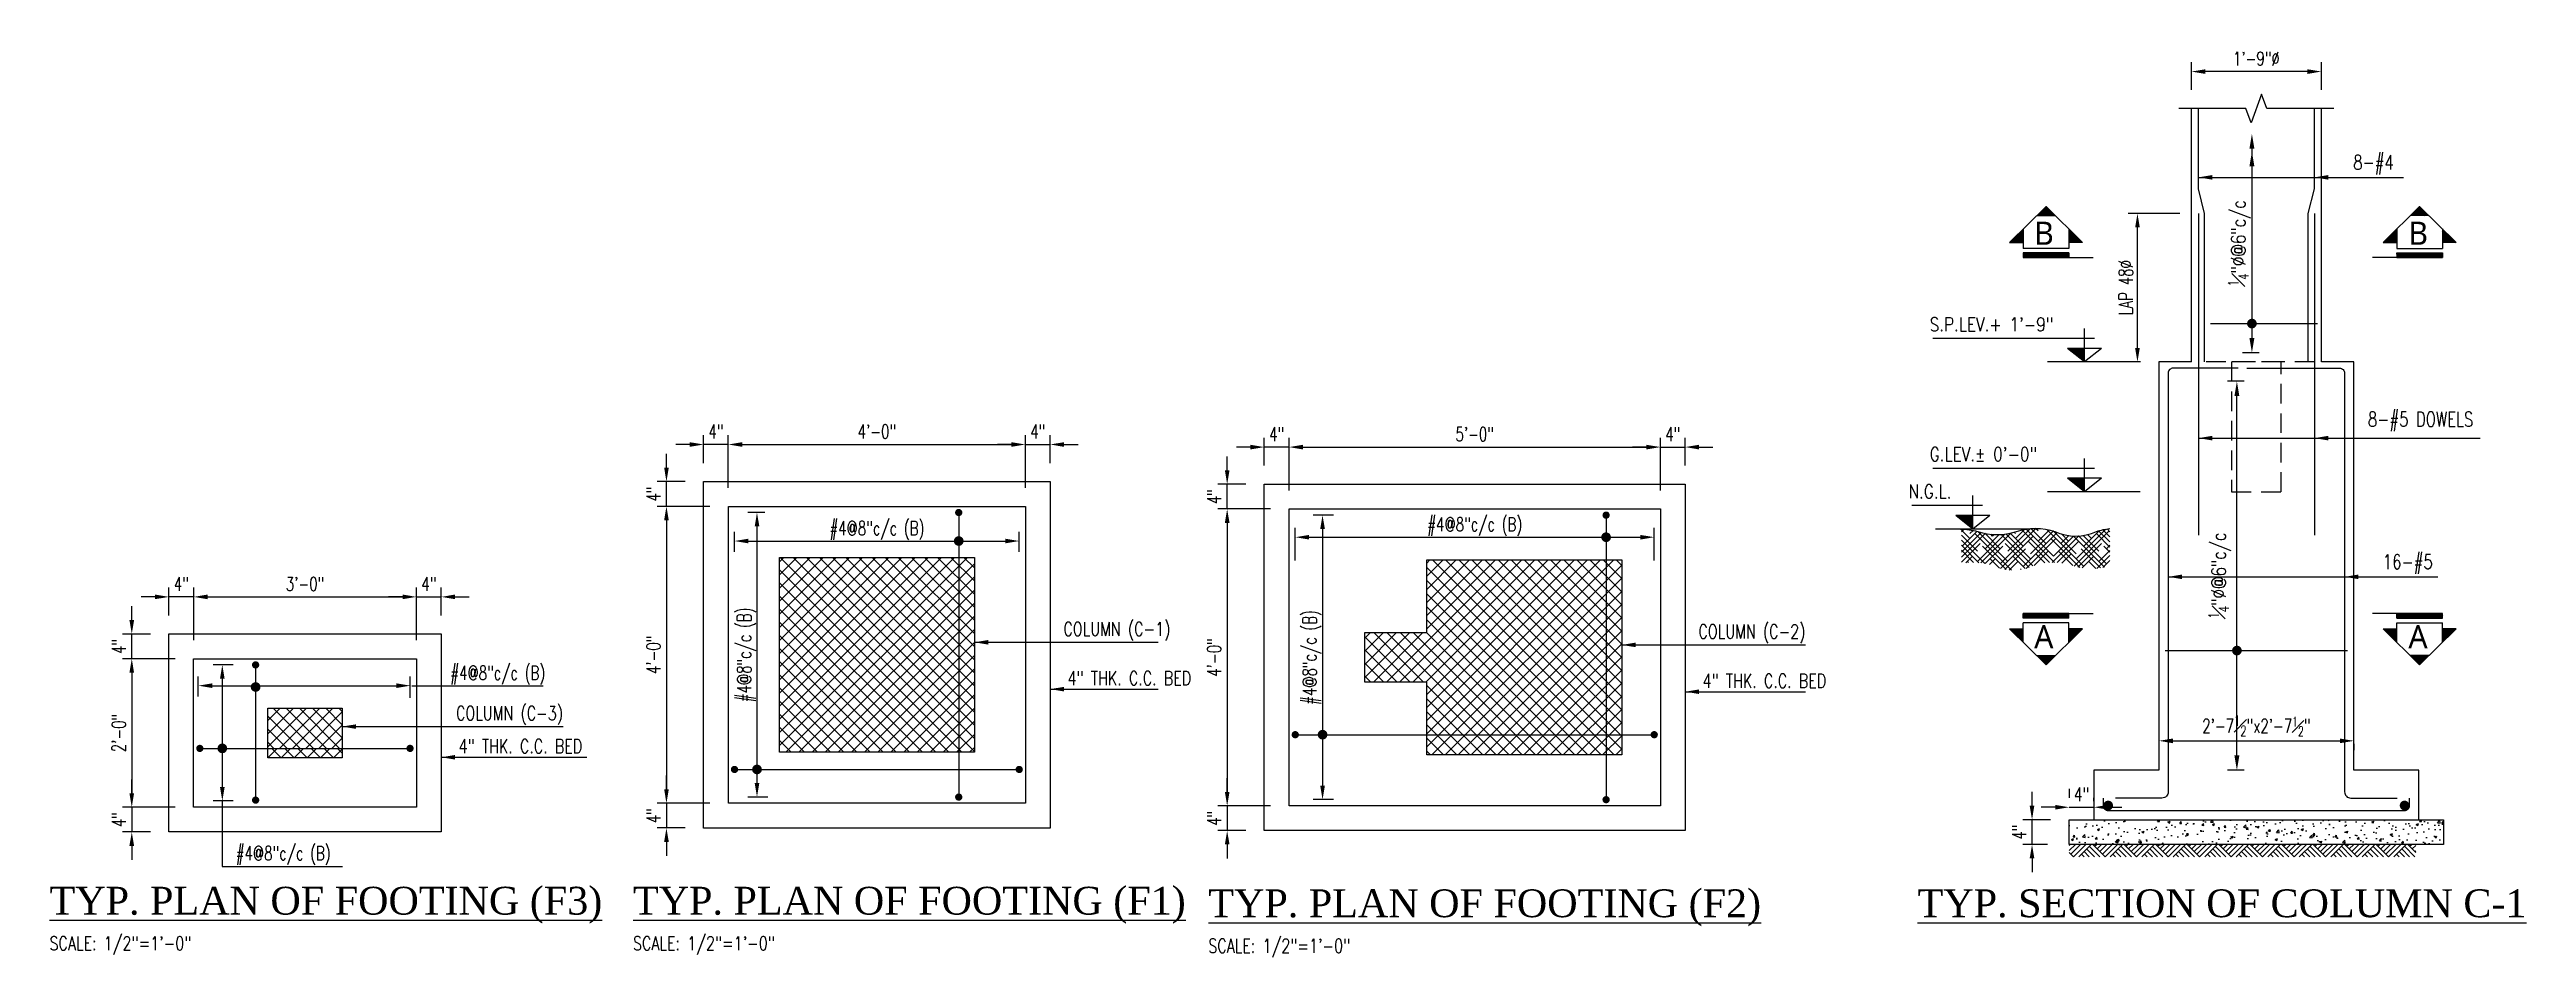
# Model space of a CAD drawing. Header units: inches. Extents: x 295786 to 300745, y 68261 to 70432.
# Drawn here: x 300344.4 to 300744.6, y 68802.6 to 68949.4 of the extents above; entities that cross this region are included whole.
import ezdxf

# ---------------------------------------------------------------- set-up
doc = ezdxf.new("R2010")
doc.units = ezdxf.units.IN
doc.header["$MEASUREMENT"] = 0
doc.linetypes.add('HIDDEN', pattern=[9.525, 6.35, -3.175])
for name, color, linetype in [('A-TYP-H-TEXT', 2, 'Continuous'), ('A-TYP-REIN-ARROW', 1, 'Continuous'), ('A-TYP-S-BOT-STEEL', 6, 'Continuous'), ('A-TYP-ST-DONUT', 6, 'Continuous'), ('A-TYP-ST-Hatch', 8, 'Continuous'), ('A-TYP-ST-LEAN', 1, 'Continuous'), ('A-TYP-ST-LEVEL', 1, 'Continuous'), ('arch-elevation-1', 2, 'Continuous'), ('DIM', 7, 'Continuous'), ('ELEVATION-SYNBOL', 4, 'Continuous'), ('FOOTING', 4, 'Continuous'), ('S-HT-NGL', 1, 'Continuous'), ('S-NGL', 4, 'Continuous'), ('SECTION', 8, 'Continuous')]:
    doc.layers.add(name, color=color, linetype=linetype)
doc.styles.add('ARIAL2', font='trebuc.ttf')
doc.styles.add('HADINGS', font='times.ttf')
doc.styles.add('Riz', font='romans.shx', dxfattribs={"width": 0.7})
doc.styles.add('rizwan', font='romans.shx', dxfattribs={"width": 0.75})
doc.styles.add('STYLE4', font='romans.shx')
doc.dimstyles.new('Rizwan', dxfattribs={"dimscale": 65, "dimtxt": 0.09375, "dimasz": 0.09375, "dimexe": 0.0625, "dimexo": 0.125, "dimgap": 0, "dimtad": 1, "dimzin": 0, "dimdsep": 46, "dimlunit": 3, "dimtxsty": 'Riz', "dimcen": 0.09, "dimclrd": 1, "dimclre": 1, "dimclrt": 2, "dimaunit": 1, "dimadec": 3, "dimazin": 0, "dimtfac": 1, "dimtofl": 0, "dimtmove": 0, "dimatfit": 1, "dimfxl": 0, "dimtolj": 1, "dimtzin": 0, "dimlwd": -1, "dimlwe": -1, "dimarcsym": 0})
doc.dimstyles.new('STYLE-64', dxfattribs={"dimscale": 64, "dimtxt": 0.09375, "dimasz": 0.09375, "dimexe": 0.0625, "dimexo": 0.0625, "dimgap": 0.03125, "dimtad": 1, "dimzin": 3, "dimdsep": 46, "dimlunit": 4, "dimtxsty": 'rizwan', "dimcen": 0.125, "dimdle": 4, "dimclrd": 1, "dimclre": 1, "dimclrt": 2, "dimadec": 0, "dimazin": 0, "dimtfac": 0.5, "dimtix": 1, "dimtmove": 2, "dimatfit": 3, "dimfxl": 0, "dimfrac": 1, "dimtolj": 1, "dimtzin": 3, "dimarcsym": 0})
pattern_1 = [(45, (300799.9099, 68341.06328), (0.0424408236, -0.0424408236), [])]
pattern_2 = [(135, (300594.425596, 68341.06328), (-0.0424408236, -0.0424408236), [])]
pattern_3 = [(315, (300799.9099, 69432.83118), (0.0424408236, 0.0424408236), [])]
pattern_4 = [(225, (300594.425596, 69432.83118), (-0.0424408236, 0.0424408236), [])]

msp = doc.modelspace()

# ---------------------------------------------------------------- texts
at = {"layer": 'A-TYP-H-TEXT', "color": 5, "style": 'HADINGS'}
for s, p in [('%%UTYP. PLAN OF FOOTING (F3)', (300344.39176037, 68809.50681799)), ('%%UTYP. PLAN OF FOOTING (F1)', (300438.66791996, 68809.50681799)), ('%%UTYP. PLAN OF FOOTING (F2)', (300531.62864039, 68809.08926257)), ('%%UTYP. SECTION OF COLUMN C-1', (300646.23602877, 68809.08926257))]:
    msp.add_text(s, height=4.5, dxfattribs=at).set_placement(p)
at = {"layer": 'A-TYP-H-TEXT', "style": 'rizwan', "width": 0.75}
for p in [(300344.39176037, 68803.74066402), (300438.66791996, 68803.74066402), (300531.62864039, 68803.3231086)]:
    msp.add_text('SCALE: 1/2"=1\'-0"', height=2.25, dxfattribs=at).set_placement(p)
at = {"layer": 'A-TYP-REIN-ARROW', "color": 2, "attachment_point": 5}
for s, insert, char_height, style in [('\\A1;8-#4', (300719.89707287, 68930.74081688), 2.34375, 'rizwan'), ('\\A1;8-#5 DOWELS', (300727.50113754, 68889.20723345), 2.34375, 'rizwan'), ('\\A1;16-#5', (300725.43382387, 68866.15837926), 2.34375, 'rizwan'), ('\\A1;COLUMN (C-1)', (300516.85567349, 68855.3074002), 2.25, 'rizwan'), ('\\A1;COLUMN (C-2)', (300619.4593742, 68854.88984477), 2.25, 'rizwan'), ('\\A1;#4@8"c/c (B)', (300416.8109637, 68848.23100753), 2.25, 'Riz'), ('\\A1;4" THK. C.C. BED', (300518.86680313, 68847.73555222), 2.25, 'rizwan'), ('\\A1;4" THK. C.C. BED', (300621.47050384, 68847.3179968), 2.25, 'rizwan'), ('\\A1;COLUMN (C-3)', (300418.71057948, 68841.68309998), 2.25, 'rizwan'), ('\\A1;4" THK. C.C. BED', (300420.47170913, 68836.71884312), 2.25, 'rizwan'), ('\\A1;#4@8"c/c (B)', (300382.14148823, 68819.07796111), 2.25, 'Riz')]:
    msp.add_mtext(s, dxfattribs=dict(at, insert=insert, char_height=char_height, style=style))
at = {"layer": 'A-TYP-ST-LEVEL', "color": 2, "style": 'STYLE4', "width": 0.8}
for s, p in [('S.P.LEV.+ 1\'-9"', (300648.18559713, 68903.80496545)), ('G.LEV.%%P 0\'-0"', (300648.18559713, 68882.80496545)), ('N.G.L.', (300644.76895283, 68876.80496545))]:
    msp.add_text(s, height=2.25, dxfattribs=at).set_placement(p)
at = {"layer": 'ELEVATION-SYNBOL', "color": 2, "style": 'ARIAL2', "text_generation_flag": 6}
for p in [(300665.06224585, 68917.78975265), (300725.5266228, 68917.78975265)]:
    msp.add_text('B', height=3.75, rotation=180, dxfattribs=at).set_placement(p)
at = {"layer": 'ELEVATION-SYNBOL', "color": 2, "style": 'ARIAL2'}
for p in [(300665.06224585, 68852.54959114), (300725.5266228, 68852.54959114)]:
    msp.add_text('A', height=3.75, dxfattribs=at).set_placement(p)

# ---------------------------------------------------------------- blocks, each defined once
blk = doc.blocks.new('*D194')
at = {"layer": 'Defpoints', "color": 0, "transparency": 16777216}
for p in [(300670.72, 68826.85), (300674.72, 68826.86), (300674.72, 68824.85)]:
    blk.add_point(p, dxfattribs=at)
at = {"layer": 'DIM', "color": 1, "transparency": 16777216}
for p, q in [((300670.72, 68829.85), (300670.72, 68828.36)), ((300668.47, 68826.86), (300666.22, 68826.86)), ((300670.72, 68826.86), (300674.72, 68826.86)), ((300674.72, 68827.85), (300674.72, 68828.36)), ((300676.97, 68826.86), (300679.22, 68826.86))]:
    blk.add_line(p, q, dxfattribs=at)
for points in [[(300668.47, 68827.24), (300668.47, 68826.49), (300670.72, 68826.86)], [(300676.97, 68827.24), (300676.97, 68826.49), (300674.72, 68826.86)]]:
    blk.add_solid(points, dxfattribs=at)
at = {"layer": 'DIM', "color": 2, "transparency": 16777216, "insert": (300672.72, 68828.95), "char_height": 2.25, "attachment_point": 5, "style": 'Riz'}
blk.add_mtext('\\A1;4"', dxfattribs=at)
blk = doc.blocks.new('*D195')
at = {"layer": 'Defpoints', "color": 0, "transparency": 16777216}
for p in [(300664.72, 68824.85), (300670.72, 68824.85), (300670.22, 68820.85)]:
    blk.add_point(p, dxfattribs=at)
at = {"layer": 'DIM', "color": 1, "transparency": 16777216}
for p, q in [((300664.72, 68827.1), (300664.72, 68829.35)), ((300667.72, 68824.85), (300663.22, 68824.85)), ((300664.72, 68820.85), (300664.72, 68824.85)), ((300667.22, 68820.85), (300663.22, 68820.85)), ((300664.72, 68818.6), (300664.72, 68816.35))]:
    blk.add_line(p, q, dxfattribs=at)
for points in [[(300664.34, 68827.1), (300665.09, 68827.1), (300664.72, 68824.85)], [(300664.34, 68818.6), (300665.09, 68818.6), (300664.72, 68820.85)]]:
    blk.add_solid(points, dxfattribs=at)
at = {"layer": 'DIM', "color": 2, "transparency": 16777216, "insert": (300662.63, 68822.85), "char_height": 2.25, "attachment_point": 5, "rotation": 90, "style": 'Riz'}
blk.add_mtext('\\A1;4"', dxfattribs=at)
blk = doc.blocks.new('*D196')
at = {"layer": 'A-TYP-REIN-ARROW', "color": 1, "lineweight": -2, "transparency": 16777216}
for p, q in [((300699, 68895.73), (300696.32, 68895.73)), ((300697.82, 68835.25), (300697.82, 68893.33)), ((300699, 68832.85), (300696.32, 68832.85))]:
    blk.add_line(p, q, dxfattribs=at)
at = {"layer": 'A-TYP-REIN-ARROW', "color": 1, "transparency": 16777216}
for points in [[(300697.42, 68893.33), (300698.22, 68893.33), (300697.82, 68895.73)], [(300697.42, 68835.25), (300698.22, 68835.25), (300697.82, 68832.85)]]:
    blk.add_solid(points, dxfattribs=at)
at = {"layer": 'Defpoints', "color": 0, "transparency": 16777216}
for p in [(300697.82, 68895.73), (300699, 68895.73), (300699, 68832.85)]:
    blk.add_point(p, dxfattribs=at)
at = {"layer": 'A-TYP-REIN-ARROW', "color": 2, "transparency": 16777216, "insert": (300695.04, 68864.29), "char_height": 2.3438, "attachment_point": 5, "rotation": 90, "style": 'rizwan'}
blk.add_mtext('\\A1;{\\H0.7x;\\S1#4;\\H1.4286x;"%%C@6"c/c}', dxfattribs=at)
blk = doc.blocks.new('*D197')
at = {"layer": 'Defpoints', "color": 0, "transparency": 16777216}
for p in [(300681.75, 68922.85), (300691.6, 68922.85), (300685.22, 68898.85)]:
    blk.add_point(p, dxfattribs=at)
at = {"layer": 'DIM', "color": 1, "transparency": 16777216}
for p, q in [((300688.6, 68922.85), (300680.25, 68922.85)), ((300681.75, 68901.1), (300681.75, 68920.6)), ((300682.22, 68898.85), (300680.25, 68898.85))]:
    blk.add_line(p, q, dxfattribs=at)
for points in [[(300681.38, 68920.6), (300682.13, 68920.6), (300681.75, 68922.85)], [(300681.38, 68901.1), (300682.13, 68901.1), (300681.75, 68898.85)]]:
    blk.add_solid(points, dxfattribs=at)
at = {"layer": 'DIM', "color": 2, "transparency": 16777216, "insert": (300679.88, 68910.85), "char_height": 2.25, "attachment_point": 5, "rotation": 90, "style": 'Riz'}
blk.add_mtext('\\A1;LAP 48%%C', dxfattribs=at)
blk = doc.blocks.new('*D198')
at = {"layer": 'A-TYP-REIN-ARROW', "color": 1, "lineweight": -2, "transparency": 16777216}
for p, q in [((300700.25, 68933.32), (300700.25, 68902.72)), ((300701.42, 68900.32), (300698.75, 68900.32))]:
    blk.add_line(p, q, dxfattribs=at)
at = {"layer": 'A-TYP-REIN-ARROW', "color": 1, "transparency": 16777216}
for points in [[(300699.85, 68933.32), (300700.65, 68933.32), (300700.25, 68935.72)], [(300699.85, 68902.72), (300700.65, 68902.72), (300700.25, 68900.32)]]:
    blk.add_solid(points, dxfattribs=at)
at = {"layer": 'Defpoints', "color": 0, "transparency": 16777216}
for p in [(300701.42, 68935.72), (300700.25, 68900.32), (300701.42, 68900.32)]:
    blk.add_point(p, dxfattribs=at)
at = {"layer": 'A-TYP-REIN-ARROW', "color": 2, "transparency": 16777216, "insert": (300698.22, 68918.02), "char_height": 2.3438, "attachment_point": 5, "rotation": 90, "style": 'rizwan'}
blk.add_mtext('\\A1;{\\H0.7x;\\S1#4;}"%%C@6"c/c', dxfattribs=at)
blk = doc.blocks.new('*D199')
at = {"layer": 'Defpoints', "color": 0, "transparency": 16777216}
for p in [(300690.47, 68945.8), (300690.47, 68939.84), (300711.47, 68939.84)]:
    blk.add_point(p, dxfattribs=at)
at = {"layer": 'DIM', "color": 1, "transparency": 16777216}
for p, q in [((300690.47, 68942.84), (300690.47, 68947.3)), ((300709.22, 68945.8), (300692.72, 68945.8)), ((300711.47, 68942.84), (300711.47, 68947.3))]:
    blk.add_line(p, q, dxfattribs=at)
for points in [[(300692.72, 68946.17), (300692.72, 68945.42), (300690.47, 68945.8)], [(300709.22, 68946.17), (300709.22, 68945.42), (300711.47, 68945.8)]]:
    blk.add_solid(points, dxfattribs=at)
at = {"layer": 'DIM', "color": 2, "transparency": 16777216, "insert": (300700.97, 68947.89), "char_height": 2.25, "attachment_point": 5, "style": 'Riz'}
blk.add_mtext('\\A1;1\'-9"%%C', dxfattribs=at)
blk = doc.blocks.new('*D200')
at = {"layer": 'Defpoints', "color": 0, "transparency": 16777216}
for p in [(300685.22, 68840.11), (300716.72, 68840.11), (300716.72, 68837.6)]:
    blk.add_point(p, dxfattribs=at)
at = {"layer": 'DIM', "color": 1, "transparency": 16777216}
for p, q in [((300687.47, 68837.6), (300714.47, 68837.6)), ((300685.22, 68837.11), (300685.22, 68836.1)), ((300716.72, 68837.11), (300716.72, 68836.1))]:
    blk.add_line(p, q, dxfattribs=at)
for points in [[(300687.47, 68837.97), (300687.47, 68837.22), (300685.22, 68837.6)], [(300714.47, 68837.97), (300714.47, 68837.22), (300716.72, 68837.6)]]:
    blk.add_solid(points, dxfattribs=at)
at = {"layer": 'DIM', "color": 2, "transparency": 16777216, "insert": (300700.97, 68840.03), "char_height": 2.25, "attachment_point": 5, "style": 'Riz'}
blk.add_mtext('\\A1;2\'-7{\\H0.750000x;\\S1#2;}"x2\'-7{\\H0.7x;\\S1#2;}"', dxfattribs=at)
blk = doc.blocks.new('*D131')
at = {"layer": 'Defpoints', "color": 0, "transparency": 16777216}
for p in [(300450.07, 68885.51), (300450.07, 68879.51), (300454.07, 68875.51)]:
    blk.add_point(p, dxfattribs=at)
at = {"layer": 'DIM', "color": 1, "transparency": 16777216}
for p, q in [((300447.82, 68885.51), (300445.57, 68885.51)), ((300450.07, 68882.51), (300450.07, 68887.01)), ((300454.07, 68885.51), (300450.07, 68885.51)), ((300454.07, 68878.51), (300454.07, 68887.01)), ((300456.32, 68885.51), (300458.57, 68885.51))]:
    blk.add_line(p, q, dxfattribs=at)
for points in [[(300447.82, 68885.88), (300447.82, 68885.13), (300450.07, 68885.51)], [(300456.32, 68885.88), (300456.32, 68885.13), (300454.07, 68885.51)]]:
    blk.add_solid(points, dxfattribs=at)
at = {"layer": 'DIM', "color": 2, "transparency": 16777216, "insert": (300452.07, 68887.59), "char_height": 2.25, "attachment_point": 5, "style": 'Riz'}
blk.add_mtext('\\A1;4"', dxfattribs=at)
blk = doc.blocks.new('*D132')
at = {"layer": 'Defpoints', "color": 0, "transparency": 16777216}
for p in [(300502.07, 68885.51), (300454.07, 68875.51), (300502.07, 68875.51)]:
    blk.add_point(p, dxfattribs=at)
at = {"layer": 'DIM', "color": 1, "transparency": 16777216}
for p, q in [((300454.07, 68878.51), (300454.07, 68887.01)), ((300456.32, 68885.51), (300499.82, 68885.51)), ((300502.07, 68878.51), (300502.07, 68887.01))]:
    blk.add_line(p, q, dxfattribs=at)
for points in [[(300456.32, 68885.88), (300456.32, 68885.13), (300454.07, 68885.51)], [(300499.82, 68885.88), (300499.82, 68885.13), (300502.07, 68885.51)]]:
    blk.add_solid(points, dxfattribs=at)
at = {"layer": 'DIM', "color": 2, "transparency": 16777216, "insert": (300478.07, 68887.59), "char_height": 2.25, "attachment_point": 5, "style": 'Riz'}
blk.add_mtext('\\A1;4\'-0"', dxfattribs=at)
blk = doc.blocks.new('*D133')
at = {"layer": 'Defpoints', "color": 0, "transparency": 16777216}
for p in [(300506.07, 68885.51), (300506.07, 68879.51), (300502.07, 68875.51)]:
    blk.add_point(p, dxfattribs=at)
at = {"layer": 'DIM', "color": 1, "transparency": 16777216}
for p, q in [((300499.82, 68885.51), (300497.57, 68885.51)), ((300502.07, 68878.51), (300502.07, 68887.01)), ((300502.07, 68885.51), (300506.07, 68885.51)), ((300506.07, 68882.51), (300506.07, 68887.01)), ((300508.32, 68885.51), (300510.57, 68885.51))]:
    blk.add_line(p, q, dxfattribs=at)
for points in [[(300499.82, 68885.88), (300499.82, 68885.13), (300502.07, 68885.51)], [(300508.32, 68885.88), (300508.32, 68885.13), (300506.07, 68885.51)]]:
    blk.add_solid(points, dxfattribs=at)
at = {"layer": 'DIM', "color": 2, "transparency": 16777216, "insert": (300504.07, 68887.59), "char_height": 2.25, "attachment_point": 5, "style": 'Riz'}
blk.add_mtext('\\A1;4"', dxfattribs=at)
blk = doc.blocks.new('*D134')
at = {"layer": 'Defpoints', "color": 0, "transparency": 16777216}
for p in [(300444.07, 68879.51), (300450.07, 68879.51), (300454.07, 68875.51)]:
    blk.add_point(p, dxfattribs=at)
at = {"layer": 'DIM', "color": 1, "transparency": 16777216}
for p, q in [((300444.07, 68881.76), (300444.07, 68884.01)), ((300447.07, 68879.51), (300442.57, 68879.51)), ((300444.07, 68875.51), (300444.07, 68879.51)), ((300451.07, 68875.51), (300442.57, 68875.51)), ((300444.07, 68873.26), (300444.07, 68871.01))]:
    blk.add_line(p, q, dxfattribs=at)
for points in [[(300443.7, 68881.76), (300444.45, 68881.76), (300444.07, 68879.51)], [(300443.7, 68873.26), (300444.45, 68873.26), (300444.07, 68875.51)]]:
    blk.add_solid(points, dxfattribs=at)
at = {"layer": 'DIM', "color": 2, "transparency": 16777216, "insert": (300441.98, 68877.51), "char_height": 2.25, "attachment_point": 5, "rotation": 90, "style": 'Riz'}
blk.add_mtext('\\A1;4"', dxfattribs=at)
blk = doc.blocks.new('*D135')
at = {"layer": 'Defpoints', "color": 0, "transparency": 16777216}
for p in [(300454.07, 68875.51), (300444.07, 68827.51), (300454.07, 68827.51)]:
    blk.add_point(p, dxfattribs=at)
at = {"layer": 'DIM', "color": 1, "transparency": 16777216}
for p, q in [((300451.07, 68875.51), (300442.57, 68875.51)), ((300444.07, 68873.26), (300444.07, 68829.76)), ((300451.07, 68827.51), (300442.57, 68827.51))]:
    blk.add_line(p, q, dxfattribs=at)
for points in [[(300443.7, 68873.26), (300444.45, 68873.26), (300444.07, 68875.51)], [(300443.7, 68829.76), (300444.45, 68829.76), (300444.07, 68827.51)]]:
    blk.add_solid(points, dxfattribs=at)
at = {"layer": 'DIM', "color": 2, "transparency": 16777216, "insert": (300441.98, 68851.51), "char_height": 2.25, "attachment_point": 5, "rotation": 90, "style": 'Riz'}
blk.add_mtext('\\A1;4\'-0"', dxfattribs=at)
blk = doc.blocks.new('*D136')
at = {"layer": 'Defpoints', "color": 0, "transparency": 16777216}
for p in [(300454.07, 68827.51), (300444.07, 68823.51), (300450.07, 68823.51)]:
    blk.add_point(p, dxfattribs=at)
at = {"layer": 'DIM', "color": 1, "transparency": 16777216}
for p, q in [((300444.07, 68829.76), (300444.07, 68832.01)), ((300451.07, 68827.51), (300442.57, 68827.51)), ((300444.07, 68827.51), (300444.07, 68823.51)), ((300447.07, 68823.51), (300442.57, 68823.51)), ((300444.07, 68821.26), (300444.07, 68819.01))]:
    blk.add_line(p, q, dxfattribs=at)
for points in [[(300443.7, 68829.76), (300444.45, 68829.76), (300444.07, 68827.51)], [(300443.7, 68821.26), (300444.45, 68821.26), (300444.07, 68823.51)]]:
    blk.add_solid(points, dxfattribs=at)
at = {"layer": 'DIM', "color": 2, "transparency": 16777216, "insert": (300441.98, 68825.51), "char_height": 2.25, "attachment_point": 5, "rotation": 90, "style": 'Riz'}
blk.add_mtext('\\A1;4"', dxfattribs=at)
blk = doc.blocks.new('*D137')
at = {"layer": 'A-TYP-REIN-ARROW', "color": 6, "transparency": 16777216}
for p, q in [((300455.07, 68868.15), (300455.07, 68871.4)), ((300501.07, 68868.15), (300501.07, 68871.4))]:
    blk.add_line(p, q, dxfattribs=at)
at = {"layer": 'A-TYP-REIN-ARROW', "color": 1, "transparency": 16777216}
blk.add_line((300457.32, 68869.9), (300498.82, 68869.9), dxfattribs=at)
for points in [[(300457.32, 68870.28), (300457.32, 68869.53), (300455.07, 68869.9)], [(300498.82, 68870.28), (300498.82, 68869.53), (300501.07, 68869.9)]]:
    blk.add_solid(points, dxfattribs=at)
at = {"layer": 'Defpoints', "color": 0, "transparency": 16777216}
for p in [(300501.07, 68869.9), (300455.07, 68868.15), (300501.07, 68868.15)]:
    blk.add_point(p, dxfattribs=at)
at = {"layer": 'A-TYP-REIN-ARROW', "color": 2, "transparency": 16777216, "insert": (300478.07, 68871.62), "char_height": 2.25, "attachment_point": 5, "style": 'Riz'}
blk.add_mtext('\\A1;#4@8"c/c (B)', dxfattribs=at)
blk = doc.blocks.new('*D138')
at = {"layer": 'A-TYP-REIN-ARROW', "color": 6, "transparency": 16777216}
for p, q in [((300459.99, 68874.51), (300457.2, 68874.51)), ((300460.47, 68828.51), (300457.2, 68828.51))]:
    blk.add_line(p, q, dxfattribs=at)
at = {"layer": 'A-TYP-REIN-ARROW', "color": 1, "transparency": 16777216}
blk.add_line((300458.7, 68872.26), (300458.7, 68830.76), dxfattribs=at)
for points in [[(300458.33, 68872.26), (300459.08, 68872.26), (300458.7, 68874.51)], [(300458.33, 68830.76), (300459.08, 68830.76), (300458.7, 68828.51)]]:
    blk.add_solid(points, dxfattribs=at)
at = {"layer": 'Defpoints', "color": 0, "transparency": 16777216}
for p in [(300459.99, 68874.51), (300458.7, 68828.51), (300460.47, 68828.51)]:
    blk.add_point(p, dxfattribs=at)
at = {"layer": 'A-TYP-REIN-ARROW', "color": 2, "transparency": 16777216, "insert": (300456.99, 68851.51), "char_height": 2.25, "attachment_point": 5, "rotation": 90, "style": 'Riz'}
blk.add_mtext('\\A1;#4@8"c/c (B)', dxfattribs=at)
blk = doc.blocks.new('*D94')
at = {"layer": 'Defpoints', "color": 0, "transparency": 16777216}
for p in [(300540.67, 68885.09), (300540.67, 68879.09), (300544.67, 68875.09)]:
    blk.add_point(p, dxfattribs=at)
at = {"layer": 'DIM', "color": 1, "transparency": 16777216}
for p, q in [((300540.67, 68882.09), (300540.67, 68886.59)), ((300544.67, 68878.09), (300544.67, 68886.59)), ((300538.42, 68885.09), (300536.17, 68885.09)), ((300544.67, 68885.09), (300540.67, 68885.09)), ((300546.92, 68885.09), (300549.17, 68885.09))]:
    blk.add_line(p, q, dxfattribs=at)
for points in [[(300538.42, 68885.46), (300538.42, 68884.71), (300540.67, 68885.09)], [(300546.92, 68885.46), (300546.92, 68884.71), (300544.67, 68885.09)]]:
    blk.add_solid(points, dxfattribs=at)
at = {"layer": 'DIM', "color": 2, "transparency": 16777216, "insert": (300542.67, 68887.18), "char_height": 2.25, "attachment_point": 5, "style": 'Riz'}
blk.add_mtext('\\A1;4"', dxfattribs=at)
blk = doc.blocks.new('*D95')
at = {"layer": 'Defpoints', "color": 0, "transparency": 16777216}
for p in [(300604.67, 68885.09), (300544.67, 68875.09), (300604.67, 68875.09)]:
    blk.add_point(p, dxfattribs=at)
at = {"layer": 'DIM', "color": 1, "transparency": 16777216}
for p, q in [((300544.67, 68878.09), (300544.67, 68886.59)), ((300604.67, 68878.09), (300604.67, 68886.59)), ((300546.92, 68885.09), (300602.42, 68885.09))]:
    blk.add_line(p, q, dxfattribs=at)
for points in [[(300546.92, 68885.46), (300546.92, 68884.71), (300544.67, 68885.09)], [(300602.42, 68885.46), (300602.42, 68884.71), (300604.67, 68885.09)]]:
    blk.add_solid(points, dxfattribs=at)
at = {"layer": 'DIM', "color": 2, "transparency": 16777216, "insert": (300574.67, 68887.18), "char_height": 2.25, "attachment_point": 5, "style": 'Riz'}
blk.add_mtext('\\A1;5\'-0"', dxfattribs=at)
blk = doc.blocks.new('*D96')
at = {"layer": 'Defpoints', "color": 0, "transparency": 16777216}
for p in [(300608.67, 68885.09), (300608.67, 68879.09), (300604.67, 68875.09)]:
    blk.add_point(p, dxfattribs=at)
at = {"layer": 'DIM', "color": 1, "transparency": 16777216}
for p, q in [((300604.67, 68878.09), (300604.67, 68886.59)), ((300608.67, 68882.09), (300608.67, 68886.59)), ((300602.42, 68885.09), (300600.17, 68885.09)), ((300604.67, 68885.09), (300608.67, 68885.09)), ((300610.92, 68885.09), (300613.17, 68885.09))]:
    blk.add_line(p, q, dxfattribs=at)
for points in [[(300602.42, 68885.46), (300602.42, 68884.71), (300604.67, 68885.09)], [(300610.92, 68885.46), (300610.92, 68884.71), (300608.67, 68885.09)]]:
    blk.add_solid(points, dxfattribs=at)
at = {"layer": 'DIM', "color": 2, "transparency": 16777216, "insert": (300606.67, 68887.18), "char_height": 2.25, "attachment_point": 5, "style": 'Riz'}
blk.add_mtext('\\A1;4"', dxfattribs=at)
blk = doc.blocks.new('*D97')
at = {"layer": 'Defpoints', "color": 0, "transparency": 16777216}
for p in [(300534.67, 68879.09), (300540.67, 68879.09), (300544.67, 68875.09)]:
    blk.add_point(p, dxfattribs=at)
at = {"layer": 'DIM', "color": 1, "transparency": 16777216}
for p, q in [((300534.67, 68881.34), (300534.67, 68883.59)), ((300537.67, 68879.09), (300533.17, 68879.09)), ((300534.67, 68875.09), (300534.67, 68879.09)), ((300541.67, 68875.09), (300533.17, 68875.09)), ((300534.67, 68872.84), (300534.67, 68870.59))]:
    blk.add_line(p, q, dxfattribs=at)
for points in [[(300534.3, 68881.34), (300535.05, 68881.34), (300534.67, 68879.09)], [(300534.3, 68872.84), (300535.05, 68872.84), (300534.67, 68875.09)]]:
    blk.add_solid(points, dxfattribs=at)
at = {"layer": 'DIM', "color": 2, "transparency": 16777216, "insert": (300532.58, 68877.09), "char_height": 2.25, "attachment_point": 5, "rotation": 90, "style": 'Riz'}
blk.add_mtext('\\A1;4"', dxfattribs=at)
blk = doc.blocks.new('*D98')
at = {"layer": 'Defpoints', "color": 0, "transparency": 16777216}
for p in [(300544.67, 68875.09), (300534.67, 68827.09), (300544.67, 68827.09)]:
    blk.add_point(p, dxfattribs=at)
at = {"layer": 'DIM', "color": 1, "transparency": 16777216}
for p, q in [((300541.67, 68875.09), (300533.17, 68875.09)), ((300534.67, 68872.84), (300534.67, 68829.34)), ((300541.67, 68827.09), (300533.17, 68827.09))]:
    blk.add_line(p, q, dxfattribs=at)
for points in [[(300534.3, 68872.84), (300535.05, 68872.84), (300534.67, 68875.09)], [(300534.3, 68829.34), (300535.05, 68829.34), (300534.67, 68827.09)]]:
    blk.add_solid(points, dxfattribs=at)
at = {"layer": 'DIM', "color": 2, "transparency": 16777216, "insert": (300532.58, 68851.09), "char_height": 2.25, "attachment_point": 5, "rotation": 90, "style": 'Riz'}
blk.add_mtext('\\A1;4\'-0"', dxfattribs=at)
blk = doc.blocks.new('*D99')
at = {"layer": 'Defpoints', "color": 0, "transparency": 16777216}
for p in [(300544.67, 68827.09), (300534.67, 68823.09), (300540.67, 68823.09)]:
    blk.add_point(p, dxfattribs=at)
at = {"layer": 'DIM', "color": 1, "transparency": 16777216}
for p, q in [((300534.67, 68829.34), (300534.67, 68831.59)), ((300541.67, 68827.09), (300533.17, 68827.09)), ((300534.67, 68827.09), (300534.67, 68823.09)), ((300537.67, 68823.09), (300533.17, 68823.09)), ((300534.67, 68820.84), (300534.67, 68818.59))]:
    blk.add_line(p, q, dxfattribs=at)
for points in [[(300534.3, 68829.34), (300535.05, 68829.34), (300534.67, 68827.09)], [(300534.3, 68820.84), (300535.05, 68820.84), (300534.67, 68823.09)]]:
    blk.add_solid(points, dxfattribs=at)
at = {"layer": 'DIM', "color": 2, "transparency": 16777216, "insert": (300532.58, 68825.09), "char_height": 2.25, "attachment_point": 5, "rotation": 90, "style": 'Riz'}
blk.add_mtext('\\A1;4"', dxfattribs=at)
blk = doc.blocks.new('*D100')
at = {"layer": 'A-TYP-REIN-ARROW', "color": 6, "transparency": 16777216}
for p, q in [((300545.67, 68866.77), (300545.67, 68872.02)), ((300603.67, 68866.77), (300603.67, 68872.02))]:
    blk.add_line(p, q, dxfattribs=at)
at = {"layer": 'A-TYP-REIN-ARROW', "color": 1, "transparency": 16777216}
blk.add_line((300547.92, 68870.52), (300601.42, 68870.52), dxfattribs=at)
for points in [[(300547.92, 68870.89), (300547.92, 68870.14), (300545.67, 68870.52)], [(300601.42, 68870.89), (300601.42, 68870.14), (300603.67, 68870.52)]]:
    blk.add_solid(points, dxfattribs=at)
at = {"layer": 'Defpoints', "color": 0, "transparency": 16777216}
for p in [(300603.67, 68870.52), (300545.67, 68866.77), (300603.67, 68866.77)]:
    blk.add_point(p, dxfattribs=at)
at = {"layer": 'A-TYP-REIN-ARROW', "color": 2, "transparency": 16777216, "insert": (300574.67, 68872.23), "char_height": 2.25, "attachment_point": 5, "style": 'Riz'}
blk.add_mtext('\\A1;#4@8"c/c (B)', dxfattribs=at)
blk = doc.blocks.new('*D101')
at = {"layer": 'A-TYP-REIN-ARROW', "color": 6, "transparency": 16777216}
for p, q in [((300551.83, 68874.09), (300548.58, 68874.09)), ((300551.83, 68828.09), (300548.58, 68828.09))]:
    blk.add_line(p, q, dxfattribs=at)
at = {"layer": 'A-TYP-REIN-ARROW', "color": 1, "transparency": 16777216}
blk.add_line((300550.08, 68871.84), (300550.08, 68830.34), dxfattribs=at)
for points in [[(300549.71, 68871.84), (300550.46, 68871.84), (300550.08, 68874.09)], [(300549.71, 68830.34), (300550.46, 68830.34), (300550.08, 68828.09)]]:
    blk.add_solid(points, dxfattribs=at)
at = {"layer": 'Defpoints', "color": 0, "transparency": 16777216}
for p in [(300551.83, 68874.09), (300550.08, 68828.09), (300551.83, 68828.09)]:
    blk.add_point(p, dxfattribs=at)
at = {"layer": 'A-TYP-REIN-ARROW', "color": 2, "transparency": 16777216, "insert": (300548.37, 68851.09), "char_height": 2.25, "attachment_point": 5, "rotation": 90, "style": 'Riz'}
blk.add_mtext('\\A1;#4@8"c/c (B)', dxfattribs=at)
blk = doc.blocks.new('*D139')
at = {"layer": 'Defpoints', "color": 0, "transparency": 16777216}
for p in [(300367.68, 68826.87), (300357.68, 68822.87), (300363.68, 68822.87)]:
    blk.add_point(p, dxfattribs=at)
at = {"layer": 'DIM', "color": 1, "transparency": 16777216}
for p, q in [((300357.68, 68829.12), (300357.68, 68831.37)), ((300364.68, 68826.87), (300356.18, 68826.87)), ((300357.68, 68826.87), (300357.68, 68822.87)), ((300360.68, 68822.87), (300356.18, 68822.87)), ((300357.68, 68820.62), (300357.68, 68818.37))]:
    blk.add_line(p, q, dxfattribs=at)
for points in [[(300357.3, 68829.12), (300358.05, 68829.12), (300357.68, 68826.87)], [(300357.3, 68820.62), (300358.05, 68820.62), (300357.68, 68822.87)]]:
    blk.add_solid(points, dxfattribs=at)
at = {"layer": 'DIM', "color": 2, "transparency": 16777216, "insert": (300355.59, 68824.87), "char_height": 2.25, "attachment_point": 5, "rotation": 90, "style": 'Riz'}
blk.add_mtext('\\A1;4"', dxfattribs=at)
blk = doc.blocks.new('*D140')
at = {"layer": 'Defpoints', "color": 0, "transparency": 16777216}
for p in [(300367.68, 68850.87), (300357.68, 68826.87), (300363.68, 68826.87)]:
    blk.add_point(p, dxfattribs=at)
at = {"layer": 'DIM', "color": 1, "transparency": 16777216}
for p, q in [((300364.68, 68850.87), (300356.18, 68850.87)), ((300357.68, 68848.62), (300357.68, 68829.12)), ((300360.68, 68826.87), (300356.18, 68826.87))]:
    blk.add_line(p, q, dxfattribs=at)
for points in [[(300357.3, 68848.62), (300358.05, 68848.62), (300357.68, 68850.87)], [(300357.3, 68829.12), (300358.05, 68829.12), (300357.68, 68826.87)]]:
    blk.add_solid(points, dxfattribs=at)
at = {"layer": 'DIM', "color": 2, "transparency": 16777216, "insert": (300355.59, 68838.87), "char_height": 2.25, "attachment_point": 5, "rotation": 90, "style": 'Riz'}
blk.add_mtext('\\A1;2\'-0"', dxfattribs=at)
blk = doc.blocks.new('*D141')
at = {"layer": 'Defpoints', "color": 0, "transparency": 16777216}
for p in [(300357.68, 68854.87), (300363.68, 68854.87), (300367.68, 68850.87)]:
    blk.add_point(p, dxfattribs=at)
at = {"layer": 'DIM', "color": 1, "transparency": 16777216}
for p, q in [((300357.68, 68857.12), (300357.68, 68859.37)), ((300360.68, 68854.87), (300356.18, 68854.87)), ((300357.68, 68850.87), (300357.68, 68854.87)), ((300364.68, 68850.87), (300356.18, 68850.87)), ((300357.68, 68848.62), (300357.68, 68846.37))]:
    blk.add_line(p, q, dxfattribs=at)
for points in [[(300357.3, 68857.12), (300358.05, 68857.12), (300357.68, 68854.87)], [(300357.3, 68848.62), (300358.05, 68848.62), (300357.68, 68850.87)]]:
    blk.add_solid(points, dxfattribs=at)
at = {"layer": 'DIM', "color": 2, "transparency": 16777216, "insert": (300355.59, 68852.87), "char_height": 2.25, "attachment_point": 5, "rotation": 90, "style": 'Riz'}
blk.add_mtext('\\A1;4"', dxfattribs=at)
blk = doc.blocks.new('*D142')
at = {"layer": 'Defpoints', "color": 0, "transparency": 16777216}
for p in [(300407.68, 68860.87), (300407.68, 68854.87), (300403.68, 68850.87)]:
    blk.add_point(p, dxfattribs=at)
at = {"layer": 'DIM', "color": 1, "transparency": 16777216}
for p, q in [((300403.68, 68853.87), (300403.68, 68862.37)), ((300407.68, 68857.87), (300407.68, 68862.37)), ((300401.43, 68860.87), (300399.18, 68860.87)), ((300403.68, 68860.87), (300407.68, 68860.87)), ((300409.93, 68860.87), (300412.18, 68860.87))]:
    blk.add_line(p, q, dxfattribs=at)
for points in [[(300401.43, 68861.25), (300401.43, 68860.5), (300403.68, 68860.87)], [(300409.93, 68861.25), (300409.93, 68860.5), (300407.68, 68860.87)]]:
    blk.add_solid(points, dxfattribs=at)
at = {"layer": 'DIM', "color": 2, "transparency": 16777216, "insert": (300405.68, 68862.96), "char_height": 2.25, "attachment_point": 5, "style": 'Riz'}
blk.add_mtext('\\A1;4"', dxfattribs=at)
blk = doc.blocks.new('*D143')
at = {"layer": 'Defpoints', "color": 0, "transparency": 16777216}
for p in [(300403.68, 68860.87), (300403.68, 68854.87), (300367.68, 68850.87)]:
    blk.add_point(p, dxfattribs=at)
at = {"layer": 'DIM', "color": 1, "transparency": 16777216}
for p, q in [((300367.68, 68853.87), (300367.68, 68862.37)), ((300403.68, 68857.87), (300403.68, 68862.37)), ((300369.93, 68860.87), (300401.43, 68860.87))]:
    blk.add_line(p, q, dxfattribs=at)
for points in [[(300369.93, 68861.25), (300369.93, 68860.5), (300367.68, 68860.87)], [(300401.43, 68861.25), (300401.43, 68860.5), (300403.68, 68860.87)]]:
    blk.add_solid(points, dxfattribs=at)
at = {"layer": 'DIM', "color": 2, "transparency": 16777216, "insert": (300385.68, 68862.96), "char_height": 2.25, "attachment_point": 5, "style": 'Riz'}
blk.add_mtext('\\A1;3\'-0"', dxfattribs=at)
blk = doc.blocks.new('*D144')
at = {"layer": 'Defpoints', "color": 0, "transparency": 16777216}
for p in [(300363.68, 68860.87), (300363.68, 68854.87), (300367.68, 68850.87)]:
    blk.add_point(p, dxfattribs=at)
at = {"layer": 'DIM', "color": 1, "transparency": 16777216}
for p, q in [((300363.68, 68857.87), (300363.68, 68862.37)), ((300367.68, 68853.87), (300367.68, 68862.37)), ((300361.43, 68860.87), (300359.18, 68860.87)), ((300367.68, 68860.87), (300363.68, 68860.87)), ((300369.93, 68860.87), (300372.18, 68860.87))]:
    blk.add_line(p, q, dxfattribs=at)
for points in [[(300361.43, 68861.25), (300361.43, 68860.5), (300363.68, 68860.87)], [(300369.93, 68861.25), (300369.93, 68860.5), (300367.68, 68860.87)]]:
    blk.add_solid(points, dxfattribs=at)
at = {"layer": 'DIM', "color": 2, "transparency": 16777216, "insert": (300365.68, 68862.96), "char_height": 2.25, "attachment_point": 5, "style": 'Riz'}
blk.add_mtext('\\A1;4"', dxfattribs=at)

# ---------------------------------------------------------------- dimensions: what is measured, and where the dimension line sits
at = {"layer": 'A-TYP-REIN-ARROW'}
for base, p1, p2, angle, text, dimstyle, override, picture, middle in [((300700.24669052, 68900.31767606), (300701.42175863, 68935.72308247), (300701.42175863, 68900.31767606), 270, '{\\H0.7x;\\S1#4;}"%%C@6"c/c', 'STYLE-64', {"dimscale": 24, "dimtxt": 0.097656, "dimasz": 0.1, "dimexo": 0, "dimgap": 0, "dimse1": 1, "dimse2": 0, "dimtmove": 0, "dimatfit": 2}, '*D198', (300698.21544052, 68918.02037926)), ((300697.82367181, 68895.73096988), (300698.99873991, 68832.84580756), (300698.99873991, 68895.73096988), 90, '{\\H0.7x;\\S1#4;\\H1.4286x;"%%C@6"c/c}', 'STYLE-64', {"dimscale": 24, "dimtxt": 0.097656, "dimasz": 0.1, "dimexo": 0, "dimtmove": 0, "dimatfit": 2}, '*D196', (300695.042414, 68864.28838872)), ((300458.70254367, 68828.50570425), (300459.9926138, 68874.50570424), (300460.47016203, 68828.50570425), 270, '#4@8"c/c (B)', 'Rizwan', {"dimscale": 24, "dimexo": 0, "dimgap": 0, "dimdec": 8, "dimzin": 3, "dimlunit": 4, "dimclre": 6, "dimtofl": 1}, '*D138', (300456.98825796, 68851.50570424)), ((300550.08233776, 68828.08814883), (300551.83418048, 68874.08814882), (300551.83418048, 68828.08814883), 270, '#4@8"c/c (B)', 'Rizwan', {"dimscale": 24, "dimexo": 0, "dimgap": 0, "dimdec": 8, "dimzin": 3, "dimlunit": 4, "dimclre": 6, "dimtofl": 1}, '*D101', (300548.36805204, 68851.08814882))]:
    dim = msp.add_linear_dim(base=base, p1=p1, p2=p2, angle=angle, text=text, dimstyle=dimstyle, override=override, dxfattribs=at)
    dim.commit()
    dim.dimension.update_dxf_attribs({"geometry": picture, "text_midpoint": middle})
for base, p1, p2, picture, middle in [((300501.07022978, 68869.90126987), (300455.07022979, 68868.14942715), (300501.07022978, 68868.14942715), '*D137', (300478.07022979, 68871.61555559)), ((300603.6739305, 68870.51718059), (300545.67393051, 68866.76533788), (300603.6739305, 68866.76533788), '*D100', (300574.6739305, 68872.23146631))]:
    dim = msp.add_linear_dim(base=base, p1=p1, p2=p2, text='#4@8"c/c (B)', dimstyle='Rizwan', override={"dimscale": 24, "dimexo": 0, "dimgap": 0, "dimdec": 8, "dimzin": 3, "dimlunit": 4, "dimclre": 6, "dimtofl": 1}, dxfattribs=at)
    dim.commit()
    dim.dimension.update_dxf_attribs({"geometry": picture, "text_midpoint": middle})
at = {"layer": 'DIM'}
for base, p1, p2, text, override, picture, middle in [((300690.465693834, 68945.7993167303), (300711.465693834, 68939.8443860826), (300690.465693834, 68939.8443860826), '<>%%C', {"dimscale": 24, "dimgap": 0.03125, "dimdec": 8, "dimzin": 3, "dimlunit": 4, "dimtofl": 1}, '*D199', (300700.965693834, 68947.8886024446)), ((300716.715693834, 68837.596713377), (300685.215693834, 68840.1126301347), (300716.715693834, 68840.1126301347), '<>x2\'-7{\\H0.7x;\\S1#2;}"', {"dimscale": 24, "dimgap": 0.03125, "dimdec": 8, "dimzin": 3, "dimlunit": 4, "dimtfac": 0.75, "dimtofl": 1, "dimfrac": 1}, '*D200', (300700.965693834, 68840.034213377))]:
    dim = msp.add_linear_dim(base=base, p1=p1, p2=p2, text=text, dimstyle='Rizwan', override=override, dxfattribs=at)
    dim.commit()
    dim.dimension.update_dxf_attribs({"geometry": picture, "text_midpoint": middle})
dim = msp.add_linear_dim(base=(300681.7542054, 68922.84580756), p1=(300685.21569383, 68898.84580756), p2=(300691.59725699, 68922.84580756), angle=90, text='LAP 48%%C', dimstyle='Rizwan', override={"dimscale": 24, "dimgap": 0.03125, "dimdec": 8, "dimzin": 3, "dimlunit": 4, "dimtofl": 1}, dxfattribs=at)
dim.commit()
dim.dimension.update_dxf_attribs({"geometry": '*D197', "text_midpoint": (300679.8792054, 68910.84580756)})
for base, p1, p2, picture, middle in [((300450.07022979, 68885.50570424), (300454.07022979, 68875.50570424), (300450.07022979, 68879.50570424), '*D131', (300452.07022979, 68887.59498995)), ((300502.0702297825, 68885.5057042388), (300454.0702297913, 68875.5057042388), (300502.0702297825, 68875.5057042388), '*D132', (300478.0702297869, 68887.5949899531)), ((300506.07022978, 68885.50570424), (300502.07022978, 68875.50570424), (300506.07022978, 68879.50570424), '*D133', (300504.07022978, 68887.59498995)), ((300540.67393051, 68885.08814882), (300544.67393051, 68875.08814882), (300540.67393051, 68879.08814882), '*D94', (300542.67393051, 68887.17743453)), ((300604.6739304964, 68885.0881488166), (300544.6739305053, 68875.0881488166), (300604.6739304964, 68875.0881488166), '*D95', (300574.6739305009, 68887.1774345309)), ((300608.6739305, 68885.08814882), (300604.6739305, 68875.08814882), (300608.6739305, 68879.08814882), '*D96', (300606.6739305, 68887.17743453)), ((300403.6751357798, 68860.8734043199), (300367.6751357798, 68850.8734043199), (300403.6751357798, 68854.8734043199), '*D143', (300385.6751357798, 68862.9626900342)), ((300407.67513578, 68860.87340432), (300403.67513578, 68850.87340432), (300407.67513578, 68854.87340432), '*D142', (300405.67513578, 68862.96269003))]:
    dim = msp.add_linear_dim(base=base, p1=p1, p2=p2, dimstyle='Rizwan', override={"dimscale": 24, "dimgap": 0.03125, "dimdec": 8, "dimzin": 3, "dimlunit": 4, "dimtofl": 1}, dxfattribs=at)
    dim.commit()
    dim.dimension.update_dxf_attribs({"geometry": picture, "text_midpoint": middle})
for base, p1, p2, angle, picture, middle in [((300444.07022979, 68879.50570424), (300454.07022979, 68875.50570424), (300450.07022979, 68879.50570424), 270, '*D134', (300441.98094408, 68877.50570424)), ((300534.67393051, 68879.08814882), (300544.67393051, 68875.08814882), (300540.67393051, 68879.08814882), 270, '*D97', (300532.58464479, 68877.08814882)), ((300444.0702297913, 68827.5057042477), (300454.0702297913, 68875.5057042389), (300454.0702297913, 68827.5057042477), 270, '*D135', (300441.9809440771, 68851.5057042433)), ((300534.6739305053, 68827.0881488255), (300544.6739305053, 68875.0881488166), (300544.6739305053, 68827.0881488255), 270, '*D98', (300532.584644791, 68851.0881488211)), ((300363.67513578, 68860.87340432), (300367.67513578, 68850.87340432), (300363.67513578, 68854.87340432), 180, '*D144', (300365.67513578, 68862.96269003)), ((300357.67513578, 68854.87340432), (300367.67513578, 68850.87340432), (300363.67513578, 68854.87340432), 90, '*D141', (300355.58585007, 68852.87340432)), ((300357.6751357799, 68826.87340432), (300367.6751357799, 68850.87340432), (300363.6751357799, 68826.87340432), 270, '*D140', (300355.5858500656, 68838.8734043201)), ((300357.67513578, 68822.87340432), (300367.67513578, 68826.87340432), (300363.67513578, 68822.87340432), 270, '*D139', (300355.58585007, 68824.87340432)), ((300444.07022979, 68823.50570425), (300454.07022979, 68827.50570425), (300450.07022979, 68823.50570425), 270, '*D136', (300441.98094408, 68825.50570425)), ((300534.67393051, 68823.08814883), (300544.67393051, 68827.08814883), (300540.67393051, 68823.08814883), 270, '*D99', (300532.58464479, 68825.08814883)), ((300664.71569383, 68824.84580756), (300670.21569383, 68820.84580756), (300670.71569383, 68824.84580756), 90, '*D195', (300662.62640812, 68822.84580756))]:
    dim = msp.add_linear_dim(base=base, p1=p1, p2=p2, angle=angle, dimstyle='Rizwan', override={"dimscale": 24, "dimgap": 0.03125, "dimdec": 8, "dimzin": 3, "dimlunit": 4, "dimtofl": 1}, dxfattribs=at)
    dim.commit()
    dim.dimension.update_dxf_attribs({"geometry": picture, "text_midpoint": middle})
dim = msp.add_linear_dim(base=(300674.71569383, 68826.86492409), p1=(300670.71569383, 68826.84580756), p2=(300674.71569383, 68824.84580756), dimstyle='Rizwan', override={"dimscale": 24, "dimgap": 0.03125, "dimdec": 8, "dimzin": 3, "dimlunit": 4, "dimtofl": 1}, dxfattribs=at)
dim.commit()
dim.dimension.update_dxf_attribs({"geometry": '*D194', "text_midpoint": (300672.71569383, 68826.86492409), "dimtype": 160})

# ---------------------------------------------------------------- hatches: boundary and pattern name
at = {"layer": 'A-TYP-ST-Hatch', "linetype": 'Continuous', "ltscale": 1.5}
h = msp.add_hatch(dxfattribs=at)
h.set_pattern_fill('AR-CONC', color=256, scale=0.5, style=0)
h.set_pattern_definition([(50, (301930.9435, 68726.658), (3.586301, -0.313761), [0.375, -4.125]), (355, (301930.9435, 68726.658), (-0.693757, 3.760961), [0.3, -3.3]), (100.4514, (301931.2423, 68726.632), (2.892547, 3.447198), [0.318701, -3.505711]), (46.1842, (301930.9435, 68727.658), (5.336205, -0.827595), [0.5625, -6.1875]), (96.6356, (301931.388, 68727.589), (4.673314, 4.87059), [0.478051, -5.258565]), (351.1842, (301930.9435, 68727.658), (4.67331, 4.870593), [0.45, -4.95]), (21, (301931.4435, 68727.408), (2.984535, -2.0130945), [0.375, -4.125]), (326, (301931.4435, 68727.408), (1.216577, 3.62575), [0.3, -3.3]), (71.4514, (301931.692, 68727.2403), (4.201113, 1.6126525), [0.318701, -3.505711]), (37.5, (301930.9435, 68726.658), (0.0607993, 1.6644693), [0, -3.26, 0, -3.35, 0, -3.3125]), (7.5, (301930.9435, 68726.658), (1.3153477, 1.9720586), [0, -1.91, 0, -3.185, 0, -1.2625]), (327.5, (301929.8285, 68726.658), (2.6691122, -0.1127744), [0, -1.25, 0, -3.9, 0, -5.175]), (317.5, (301929.3285, 68726.658), (2.915931, 0.500525), [0, -1.625, 0, -2.59, 0, -3.675])])
h.paths.add_polyline_path([(300674.71569383, 68824.84580756), (300670.71569383, 68824.84580756), (300670.71569383, 68820.84580756), (300731.21569383, 68820.84580756), (300731.21569383, 68824.84580756), (300727.21569383, 68824.84580756)])
h = msp.add_hatch(dxfattribs=at)
h.set_pattern_fill('AR-PARQ1', color=256, scale=0.3, angle=45, style=0)
h.set_pattern_definition([(135, (-427734.408, -325917.7124), (-5.091168825, 4e-16), [3.6, -3.6]), (135, (-427733.9836, -325917.288), (-5.091168825, 4e-16), [3.6, -3.6]), (135, (-427733.5593, -325916.864), (-5.091168825, 4e-16), [3.6, -3.6]), (135, (-427733.135, -325916.4396), (-5.091168825, 4e-16), [3.6, -3.6]), (135, (-427732.7108, -325916.0154), (-5.091168825, 4e-16), [3.6, -3.6]), (135, (-427732.2865, -325915.591), (-5.091168825, 4e-16), [3.6, -3.6]), (135, (-427731.8622, -325915.167), (-5.091168825, 4e-16), [3.6, -3.6]), (45, (-427736.9534, -325915.167), (5.091168825, -4e-16), [3.6, -3.6]), (45, (-427737.3777, -325914.7426), (5.091168825, -4e-16), [3.6, -3.6]), (45, (-427737.802, -325914.3183), (5.091168825, -4e-16), [3.6, -3.6]), (45, (-427738.2262, -325913.894), (5.091168825, -4e-16), [3.6, -3.6]), (45, (-427738.6505, -325913.4698), (5.091168825, -4e-16), [3.6, -3.6]), (45, (-427739.0747, -325913.0455), (5.091168825, -4e-16), [3.6, -3.6]), (45, (-427739.499, -325912.6212), (5.091168825, -4e-16), [3.6, -3.6])])
h.paths.add_polyline_path([(300670.71569383, 68818.84580756), (300726.71569383, 68818.84580756), (300726.71569383, 68820.84580756), (300670.71569383, 68820.84580756)])
at = {"layer": 'A-TYP-ST-LEVEL', "linetype": 'Continuous', "ltscale": 1.5}
for points in [[(300673.19591223, 68901.04276906), (300670.45144584, 68901.04276906), (300673.19591223, 68898.84580756)], [(300673.19591223, 68880.04276906), (300670.45144584, 68880.04276906), (300673.19591223, 68877.84580756)], [(300655.14035891, 68874.04276906), (300652.39589252, 68874.04276906), (300655.14035891, 68871.84580756)]]:
    msp.add_hatch(color=256, dxfattribs=at).paths.add_polyline_path(points)
at = {"layer": 'arch-elevation-1'}
h = msp.add_hatch(dxfattribs=at)
h.set_pattern_fill('ANSI37', color=1, scale=12, style=0)
h.set_pattern_definition([(45, (-416301.7129, -294646.7399), (-1.0606601718, 1.0606601718), []), (135, (-416301.7129, -294646.7399), (-1.0606601718, -1.0606601718), [])])
h.paths.add_polyline_path([(300462.32022979, 68867.25570424), (300493.82022979, 68867.25570424), (300493.82022979, 68835.75570424), (300462.32022979, 68835.75570424)])
h = msp.add_hatch(dxfattribs=at)
h.set_pattern_fill('ANSI37', color=1, scale=12, style=0)
h.set_pattern_definition([(45, (-416382.426, -294291.3411), (-1.0606601718, 1.0606601718), []), (135, (-416382.426, -294291.3411), (-1.0606601718, -1.0606601718), [])])
h.paths.add_polyline_path([(300566.9239305, 68855.08814882), (300566.9239305, 68866.83814882), (300598.4239305, 68866.83814882), (300598.4239305, 68835.33814882), (300566.9239305, 68835.33814882), (300566.9239305, 68847.08814882), (300556.9239305, 68847.08814882), (300556.9239305, 68855.08814882)])
h = msp.add_hatch(dxfattribs=at)
h.set_pattern_fill('ANSI37', color=1, scale=12, style=0)
h.set_pattern_definition([(45, (300373.6751, 68834.8734), (-1.06066, 1.06066), []), (135, (300373.6751, 68834.8734), (-1.06066, -1.06066), [])])
h.paths.add_polyline_path([(300391.67513578, 68836.37701977), (300391.67513578, 68842.87340432), (300379.67513578, 68842.87340432), (300379.67513578, 68836.37701977)])
h = msp.add_hatch(dxfattribs=at)
h.set_pattern_fill('ANSI37', color=1, scale=12, style=0)
h.set_pattern_definition([(45, (300379.6751, 68834.8734), (-1.06066, 1.06066), []), (135, (300379.6751, 68834.8734), (-1.06066, -1.06066), [])])
h.paths.add_polyline_path([(300391.67513578, 68834.87340432), (300391.67513578, 68836.37701977), (300379.67513578, 68836.37701977), (300379.67513578, 68834.87340432)])
at = {"layer": 'ELEVATION-SYNBOL'}
h = msp.add_hatch(dxfattribs=at)
h.set_pattern_fill('ANSI31', color=3, scale=0.480163, style=0)
h.set_pattern_definition(pattern_2)
h.paths.add_polyline_path([(300665.50478032, 68922.52484308), (300668.48796027, 68922.52484308), (300666.99637029, 68923.99473171)])
h = msp.add_hatch(dxfattribs=at)
h.set_pattern_fill('ANSI31', color=3, scale=0.480163, style=0)
h.set_pattern_definition(pattern_1)
h.paths.add_polyline_path([(300728.83071594, 68922.52484308), (300725.847536, 68922.52484308), (300727.33912597, 68923.99473171)])
h = msp.add_hatch(dxfattribs=at)
h.set_pattern_fill('ANSI31', color=3, scale=0.480163, style=0)
h.set_pattern_definition(pattern_2)
h.paths.add_polyline_path([(300663.30871763, 68918.18033089), (300663.30871763, 68920.3607312), (300661.09612604, 68918.18033089)])
h.paths.add_polyline_path([(300670.68402296, 68920.3607312), (300670.68402296, 68918.18033089), (300672.89661455, 68918.18033089)])
h.paths.add_polyline_path([(300663.30871763, 68916.47017413), (300663.30871763, 68915.7326436), (300670.68402296, 68915.7326436), (300670.68402296, 68916.47017413)])
h = msp.add_hatch(dxfattribs=at)
h.set_pattern_fill('ANSI31', color=3, scale=0.480163, style=0)
h.set_pattern_definition(pattern_1)
h.paths.add_polyline_path([(300731.02677863, 68918.18033089), (300731.02677863, 68920.3607312), (300733.23937023, 68918.18033089)])
h.paths.add_polyline_path([(300723.65147331, 68920.3607312), (300723.65147331, 68918.18033089), (300721.43888171, 68918.18033089)])
h.paths.add_polyline_path([(300731.02677863, 68916.47017413), (300731.02677863, 68915.7326436), (300723.65147331, 68915.7326436), (300723.65147331, 68916.47017413)])
h = msp.add_hatch(dxfattribs=at)
h.set_pattern_fill('ANSI31', color=3, scale=0.480163, style=0)
h.set_pattern_definition(pattern_4)
h.paths.add_polyline_path([(300663.30871763, 68855.71413041), (300663.30871763, 68853.5337301), (300661.09612604, 68855.71413041)])
h.paths.add_polyline_path([(300670.68402296, 68853.5337301), (300670.68402296, 68855.71413041), (300672.89661455, 68855.71413041)])
h.paths.add_polyline_path([(300663.30871763, 68857.42428717), (300663.30871763, 68858.1618177), (300670.68402296, 68858.1618177), (300670.68402296, 68857.42428717)])
h = msp.add_hatch(dxfattribs=at)
h.set_pattern_fill('ANSI31', color=3, scale=0.480163, style=0)
h.set_pattern_definition(pattern_3)
h.paths.add_polyline_path([(300731.02677863, 68855.71413041), (300731.02677863, 68853.5337301), (300733.23937023, 68855.71413041)])
h.paths.add_polyline_path([(300723.65147331, 68853.5337301), (300723.65147331, 68855.71413041), (300721.43888171, 68855.71413041)])
h.paths.add_polyline_path([(300731.02677863, 68857.42428717), (300731.02677863, 68858.1618177), (300723.65147331, 68858.1618177), (300723.65147331, 68857.42428717)])
h = msp.add_hatch(dxfattribs=at)
h.set_pattern_fill('ANSI31', color=3, scale=0.480163, style=0)
h.set_pattern_definition(pattern_4)
h.paths.add_polyline_path([(300665.50478032, 68851.36961822), (300668.48796027, 68851.36961822), (300666.99637029, 68849.89972959)])
h = msp.add_hatch(dxfattribs=at)
h.set_pattern_fill('ANSI31', color=3, scale=0.480163, style=0)
h.set_pattern_definition(pattern_3)
h.paths.add_polyline_path([(300728.83071594, 68851.36961822), (300725.847536, 68851.36961822), (300727.33912597, 68849.89972959)])
at = {"layer": 'S-HT-NGL'}
h = msp.add_hatch(dxfattribs=at)
h.set_pattern_fill('HOUND', color=256, scale=9.25, angle=45, style=0)
h.set_pattern_definition([(45, (409257.4955, 56871.72137), (1.2263883236, 2.0439805394), [9.25, -4.625]), (135, (409257.4955, 56871.72137), (1.2263883236, -2.0439805394), [9.25, -4.625])])
h.paths.add_polyline_path([(300653.30209953, 68871.84103691, -0.0532063051), (300655.94417833, 68871.45723368, 0.1631015389), (300662.18279246, 68871.45723368, -0.1576835913), (300668.4214066, 68871.45723368, 0.2256845218), (300675.12557437, 68871.45723368, -0.054574085), (300677.30209953, 68871.90192771), (300677.30209953, 68865.94909723, -0.1726083668), (300671.2497201, 68865.94909723, 0.1565504009), (300665.01110596, 68865.94909723, -0.2256845218), (300658.3069382, 68865.94909723, 0.1256264131), (300653.30209953, 68866.2640575)])

# ---------------------------------------------------------------- linework, layer by layer
at = {"layer": 'A-TYP-REIN-ARROW', "color": 6}
for p, q in [((300374.05929238, 68849.87340432), (300370.80744966, 68849.87340432)), ((300368.42526976, 68844.76487909), (300368.42526976, 68848.01672181)), ((300402.67513578, 68844.55059338), (300402.67513578, 68848.01672181)), ((300374.05929238, 68827.87340432), (300370.80744966, 68827.87340432))]:
    msp.add_line(p, q, dxfattribs=at)
at = {"layer": 'A-TYP-REIN-ARROW', "color": 1}
for p, q in [((300370.67526976, 68846.51672181), (300400.42513578, 68846.51672181)), ((300372.30744966, 68847.62340432), (300372.30744966, 68830.12340432)), ((300402.9250018, 68846.51672181), (300424.12875836, 68846.51672181))]:
    msp.add_line(p, q, dxfattribs=at)
at = {"layer": 'A-TYP-REIN-ARROW'}
for p, q in [((300372.30744966, 68827.87340432), (300372.30744966, 68817.26275379)), ((300372.30744966, 68817.26275379), (300391.74292917, 68817.26275379))]:
    msp.add_line(p, q, dxfattribs=at)
at = {"layer": 'A-TYP-REIN-ARROW', "color": 1}
for points in [[(300371.93244966, 68847.62340432), (300372.68244966, 68847.62340432), (300372.30744966, 68849.87340432)], [(300370.67526976, 68846.89172181), (300370.67526976, 68846.14172181), (300368.42526976, 68846.51672181)], [(300400.42513578, 68846.89172181), (300400.42513578, 68846.14172181), (300402.67513578, 68846.51672181)], [(300371.93244966, 68830.12340432), (300372.68244966, 68830.12340432), (300372.30744966, 68827.87340432)]]:
    msp.add_solid(points, dxfattribs=at)
at = {"layer": 'A-TYP-S-BOT-STEEL'}
for p, q in [((300545.67393051, 68838.59176428), (300603.6739305, 68838.59176428)), ((300368.67513578, 68836.37701977), (300402.64066182, 68836.37701977)), ((300455.07022979, 68832.97099358), (300501.07022978, 68832.97099358))]:
    msp.add_line(p, q, dxfattribs=at)
for points in [[(300692.59725699, 68898.84580756), (300692.59725699, 68922.84580756), (300691.59725699, 68926.84580756), (300691.59725699, 68939.84438608)], [(300709.33413068, 68898.84580756), (300709.33413068, 68922.84580756), (300710.33413068, 68926.84580756), (300710.33413068, 68939.84438608)], [(300691.59725699, 68922.84580756), (300691.59725699, 68870.84580756)], [(300710.33413068, 68922.84580756), (300710.33413068, 68870.84580756)], [(300693.53147541, 68905.05818143), (300710.83413068, 68905.05818143)], [(300491.2968554, 68874.50570424), (300491.2968554, 68828.50570425)], [(300595.90055611, 68874.08814882), (300595.90055611, 68828.08814883)], [(300377.68961838, 68849.87340432), (300377.68961838, 68828.01357401)], [(300686.21569383, 68852.19384459), (300715.71569383, 68852.19384459)]]:
    msp.add_lwpolyline(points, dxfattribs=at)
for points in [[(300698.02709261, 68897.84580756), (300687.51569383, 68897.84580756, 0.4142135624), (300686.71569383, 68897.04580756), (300686.71569383, 68829.34580756, -0.4142135624), (300685.71569383, 68828.34580756), (300678.21569383, 68828.34580756)], [(300699.40429506, 68897.84580756), (300714.41569383, 68897.84580756, -0.4142135624), (300715.21569383, 68897.04580756), (300715.21569383, 68829.34580756, 0.4142135624), (300716.21569383, 68828.34580756), (300723.71569383, 68828.34580756)], [(300676.21569383, 68828.34580756), (300676.21569383, 68827.14580756, 0.4142135624), (300677.01569383, 68826.34580756), (300724.91569383, 68826.34580756, 0.4142135624), (300725.71569383, 68827.14580756), (300725.71569383, 68828.34580756)]]:
    msp.add_lwpolyline(points, format="xyb", dxfattribs=at)
at = {"layer": 'A-TYP-ST-DONUT', "linetype": 'Continuous', "ltscale": 1.5}
for points, const_width in [([(300700.63731552, 68905.05818143, -1), (300699.85606552, 68905.05818143, -1)], 0.78125), ([(300491.00388665, 68874.50570424, 1), (300491.58982415, 68874.50570424, 1)], 0.5859375), ([(300595.60758736, 68874.08814882, 1), (300596.19352486, 68874.08814882, 1)], 0.5859375), ([(300491.6874804, 68869.90126987, -1), (300490.9062304, 68869.90126987, -1)], 0.78125), ([(300596.29118111, 68870.51718059, -1), (300595.50993111, 68870.51718059, -1)], 0.78125), ([(300377.39664963, 68849.87340432, 1), (300377.98258713, 68849.87340432, 1)], 0.5859375), ([(300698.21429681, 68852.19384459, -1), (300697.43304681, 68852.19384459, -1)], 0.78125), ([(300378.08024338, 68846.3024361, -1), (300377.29899338, 68846.3024361, -1)], 0.78125), ([(300545.96689926, 68838.59176428, -1), (300545.38096176, 68838.59176428, -1)], 0.5859375), ([(300550.47296276, 68838.59176428, -1), (300549.69171276, 68838.59176428, -1)], 0.78125), ([(300603.38096175, 68838.59176428, 1), (300603.96689925, 68838.59176428, 1)], 0.5859375), ([(300368.96810453, 68836.37701977, -1), (300368.38216703, 68836.37701977, -1)], 0.5859375), ([(300372.69807466, 68836.37701977, -1), (300371.91682466, 68836.37701977, -1)], 0.78125), ([(300402.34769307, 68836.37701977, 1), (300402.93363057, 68836.37701977, 1)], 0.5859375), ([(300455.36319854, 68832.97099358, -1), (300454.77726104, 68832.97099358, -1)], 0.5859375), ([(300459.09316867, 68832.97099358, -1), (300458.31191867, 68832.97099358, -1)], 0.78125), ([(300500.77726103, 68832.97099358, 1), (300501.36319853, 68832.97099358, 1)], 0.5859375), ([(300377.39664963, 68828.01357401, 1), (300377.98258713, 68828.01357401, 1)], 0.5859375), ([(300491.00388665, 68828.50570425, 1), (300491.58982415, 68828.50570425, 1)], 0.5859375), ([(300595.60758736, 68828.08814883, 1), (300596.19352486, 68828.08814883, 1)], 0.5859375), ([(300677.40631883, 68827.14580756, -1), (300676.62506883, 68827.14580756, -1)], 0.78125), ([(300725.30631883, 68827.14580756, -1), (300724.52506883, 68827.14580756, -1)], 0.78125)]:
    msp.add_lwpolyline(points, format="xyb", close=True, dxfattribs=dict(at, const_width=const_width))
at = {"layer": 'A-TYP-ST-LEAN', "linetype": 'Continuous', "ltscale": 1.5}
for points in [[(300713.46569383, 68939.84438608), (300702.64569383, 68939.84438608), (300701.80569383, 68942.15226711), (300700.12569383, 68937.53650505), (300699.28569383, 68939.84438608), (300688.46569383, 68939.84438608)], [(300727.21569383, 68824.84580756), (300731.21569383, 68824.84580756), (300731.21569383, 68820.84580756), (300670.71569383, 68820.84580756), (300670.71569383, 68824.84580756), (300674.71569383, 68824.84580756)]]:
    msp.add_lwpolyline(points, dxfattribs=at)
at = {"layer": 'A-TYP-ST-LEAN'}
for points in [[(300450.07022979, 68879.50570424), (300506.07022978, 68879.50570424), (300506.07022978, 68823.50570425), (300450.07022979, 68823.50570425)], [(300540.67393051, 68879.08814882), (300608.6739305, 68879.08814882), (300608.6739305, 68823.08814883), (300540.67393051, 68823.08814883)], [(300363.67513578, 68854.87340432), (300407.67513578, 68854.87340432), (300407.67513578, 68822.87340432), (300363.67513578, 68822.87340432)]]:
    msp.add_lwpolyline(points, close=True, dxfattribs=at)
at = {"layer": 'A-TYP-ST-LEVEL', "color": 3, "linetype": 'Continuous', "ltscale": 1.5}
for p, q in [((300674.79591234, 68902.64276917), (300648.71286383, 68902.64276917)), ((300673.19591223, 68898.84580756), (300673.19591223, 68904.24276928)), ((300682.21569383, 68898.84580756), (300667.19591181, 68898.84580756)), ((300675.94037862, 68901.04276906), (300670.45144584, 68901.04276906)), ((300675.94037862, 68901.04276906), (300673.19591223, 68898.84580756)), ((300674.79591234, 68881.64276917), (300648.71286383, 68881.64276917)), ((300673.19591223, 68877.84580756), (300673.19591223, 68883.24276928)), ((300682.21569383, 68877.84580756), (300667.19591181, 68877.84580756)), ((300675.94037862, 68880.04276906), (300670.45144584, 68880.04276906)), ((300675.94037862, 68880.04276906), (300673.19591223, 68877.84580756)), ((300656.74035902, 68875.64276917), (300645.29621952, 68875.64276917)), ((300657.88482529, 68874.04276906), (300652.39589252, 68874.04276906)), ((300655.14035891, 68871.84580756), (300655.14035891, 68877.24276928)), ((300657.88482529, 68874.04276906), (300655.14035891, 68871.84580756)), ((300664.16014051, 68871.84580756), (300649.14035849, 68871.84580756))]:
    msp.add_line(p, q, dxfattribs=at)
at = {"layer": 'A-TYP-ST-LEVEL', "linetype": 'Continuous', "ltscale": 1.5}
for p, q in [((300673.19591223, 68898.84580756), (300670.45144584, 68901.04276906)), ((300673.19591223, 68877.84580756), (300670.45144584, 68880.04276906)), ((300655.14035891, 68871.84580756), (300652.39589252, 68874.04276906))]:
    msp.add_line(p, q, dxfattribs=at)
at = {"layer": 'ELEVATION-SYNBOL', "color": 3}
for p, q in [((300661.09612604, 68918.18033089), (300666.99637029, 68923.99473171)), ((300665.50478032, 68922.52484308), (300668.48796027, 68922.52484308)), ((300666.99637029, 68923.99473171), (300672.89661455, 68918.18033089)), ((300666.99637029, 68923.99473171), (300666.99637029, 68923.99473171)), ((300727.33912597, 68923.99473171), (300721.43888171, 68918.18033089)), ((300728.83071594, 68922.52484308), (300725.847536, 68922.52484308)), ((300733.23937023, 68918.18033089), (300727.33912597, 68923.99473171)), ((300727.33912597, 68923.99473171), (300727.33912597, 68923.99473171)), ((300661.09612604, 68918.18033089), (300663.30871763, 68918.18033089)), ((300663.30871763, 68920.3607312), (300663.30871763, 68917.21772973)), ((300670.68402296, 68920.3607312), (300670.68402296, 68917.21772973)), ((300672.89661455, 68918.18033089), (300670.68402296, 68918.18033089)), ((300721.43888171, 68918.18033089), (300723.65147331, 68918.18033089)), ((300723.65147331, 68920.3607312), (300723.65147331, 68917.21772973)), ((300731.02677863, 68920.3607312), (300731.02677863, 68917.21772973)), ((300733.23937023, 68918.18033089), (300731.02677863, 68918.18033089)), ((300670.68402296, 68917.21772973), (300663.30871763, 68917.21772973)), ((300670.68402296, 68916.47017413), (300663.30871763, 68916.47017413)), ((300663.30871763, 68916.47017413), (300663.30871763, 68915.7326436)), ((300663.30871763, 68915.7326436), (300674.61980243, 68915.7326436)), ((300670.68402296, 68915.7326436), (300663.30871763, 68915.7326436)), ((300670.68402296, 68916.47017413), (300670.68402296, 68915.7326436)), ((300731.02677863, 68915.7326436), (300719.71569383, 68915.7326436)), ((300723.65147331, 68917.21772973), (300731.02677863, 68917.21772973)), ((300723.65147331, 68916.47017413), (300731.02677863, 68916.47017413)), ((300723.65147331, 68916.47017413), (300723.65147331, 68915.7326436)), ((300723.65147331, 68915.7326436), (300731.02677863, 68915.7326436)), ((300731.02677863, 68916.47017413), (300731.02677863, 68915.7326436)), ((300663.30871763, 68858.1618177), (300674.61980243, 68858.1618177)), ((300670.68402296, 68858.1618177), (300663.30871763, 68858.1618177)), ((300663.30871763, 68857.42428717), (300663.30871763, 68858.1618177)), ((300670.68402296, 68857.42428717), (300663.30871763, 68857.42428717)), ((300670.68402296, 68857.42428717), (300670.68402296, 68858.1618177)), ((300731.02677863, 68858.1618177), (300719.71569383, 68858.1618177)), ((300723.65147331, 68858.1618177), (300731.02677863, 68858.1618177)), ((300723.65147331, 68857.42428717), (300723.65147331, 68858.1618177)), ((300723.65147331, 68857.42428717), (300731.02677863, 68857.42428717)), ((300731.02677863, 68857.42428717), (300731.02677863, 68858.1618177)), ((300661.09612604, 68855.71413041), (300666.99637029, 68849.89972959)), ((300661.09612604, 68855.71413041), (300663.30871763, 68855.71413041)), ((300663.30871763, 68853.5337301), (300663.30871763, 68856.67673157)), ((300670.68402296, 68856.67673157), (300663.30871763, 68856.67673157)), ((300666.99637029, 68849.89972959), (300672.89661455, 68855.71413041)), ((300670.68402296, 68853.5337301), (300670.68402296, 68856.67673157)), ((300672.89661455, 68855.71413041), (300670.68402296, 68855.71413041)), ((300727.33912597, 68849.89972959), (300721.43888171, 68855.71413041)), ((300721.43888171, 68855.71413041), (300723.65147331, 68855.71413041)), ((300723.65147331, 68853.5337301), (300723.65147331, 68856.67673157)), ((300723.65147331, 68856.67673157), (300731.02677863, 68856.67673157)), ((300733.23937023, 68855.71413041), (300727.33912597, 68849.89972959)), ((300731.02677863, 68853.5337301), (300731.02677863, 68856.67673157)), ((300733.23937023, 68855.71413041), (300731.02677863, 68855.71413041)), ((300665.50478032, 68851.36961822), (300668.48796027, 68851.36961822)), ((300666.99637029, 68849.89972959), (300666.99637029, 68849.89972959)), ((300728.83071594, 68851.36961822), (300725.847536, 68851.36961822))]:
    msp.add_line(p, q, dxfattribs=at)
at = {"layer": 'FOOTING'}
for points in [[(300454.07022979, 68875.50570424), (300502.07022978, 68875.50570424), (300502.07022978, 68827.50570425), (300454.07022979, 68827.50570425)], [(300544.67393051, 68875.08814882), (300604.6739305, 68875.08814882), (300604.6739305, 68827.08814883), (300544.67393051, 68827.08814883)], [(300367.67513578, 68850.87340432), (300403.67513578, 68850.87340432), (300403.67513578, 68826.87340432), (300367.67513578, 68826.87340432)]]:
    msp.add_lwpolyline(points, close=True, dxfattribs=at)
at = {"layer": 'S-NGL'}
msp.add_lwpolyline([(300653.15316935, 68871.84580756, -0.0561763321), (300655.94417833, 68871.45723368, 0.1631015389), (300662.18279246, 68871.45723368, -0.1576835913), (300668.4214066, 68871.45723368, 0.2256845218), (300675.12557437, 68871.45723368, -0.054574085), (300677.30209953, 68871.90192771)], format="xyb", dxfattribs=at)
at = {"layer": 'SECTION', "color": 4}
for points in [[(300690.46569383, 68898.84580756), (300690.46569383, 68939.84438608)], [(300711.46569383, 68898.84580756), (300711.46569383, 68939.84438608)]]:
    msp.add_lwpolyline(points, dxfattribs=at)
at = {"layer": 'SECTION'}
for points in [[(300685.21569383, 68898.84580756), (300685.21569383, 68898.84580756), (300685.21569383, 68868.84580756), (300685.21569383, 68868.84580756)], [(300690.46569383, 68898.84580756), (300685.21569383, 68898.84580756)], [(300716.71569383, 68898.84580756), (300711.46569383, 68898.84580756)], [(300716.71569383, 68868.84580756), (300716.71569383, 68868.84580756), (300716.71569383, 68898.84580756), (300716.71569383, 68898.84580756)], [(300566.9239305, 68855.08814882), (300566.9239305, 68866.83814882), (300598.4239305, 68866.83814882), (300598.4239305, 68835.33814882), (300566.9239305, 68835.33814882), (300566.9239305, 68847.08814882), (300556.9239305, 68847.08814882), (300556.9239305, 68855.08814882), (300566.9239305, 68855.08814882)], [(300685.21569383, 68868.84580756), (300685.21569383, 68832.84580756), (300674.71569383, 68832.84580756), (300674.71569383, 68824.84580756), (300727.21569383, 68824.84580756), (300727.21569383, 68832.84580756), (300716.71569383, 68832.84580756), (300716.71569383, 68868.84580756)], [(300379.67513578, 68842.87340432), (300391.67513578, 68842.87340432), (300391.67513578, 68834.87340432), (300379.67513578, 68834.87340432), (300379.67513578, 68842.87340432)]]:
    msp.add_lwpolyline(points, dxfattribs=at)
at = {"layer": 'SECTION', "color": 3, "linetype": 'HIDDEN', "ltscale": 0.5}
msp.add_lwpolyline([(300710.33413068, 68898.84580756), (300691.59725699, 68898.84580756)], dxfattribs=at)
msp.add_lwpolyline([(300696.96569383, 68877.84580756), (300704.96569383, 68877.84580756), (300704.96569383, 68898.84580756), (300696.96569383, 68898.84580756)], close=True, dxfattribs=at)
at = {"layer": 'SECTION'}
msp.add_lwpolyline([(300462.32022979, 68867.25570424), (300493.82022979, 68867.25570424), (300493.82022979, 68835.75570424), (300462.32022979, 68835.75570424)], close=True, dxfattribs=at)

msp.set_redraw_order([(e.dxf.handle, doc.entitydb.next_handle()) for e in msp.query("TEXT MTEXT ATTDEF DIMENSION ARC_DIMENSION")])  # texts and dimensions are drawn at this point

# ---------------------------------------------------------------- leaders
at = {"layer": 'A-TYP-REIN-ARROW'}
msp.add_leader([(300700.24669052, 68932.89167329), (300700.24669052, 68912.04494261)], dimstyle='STYLE-64', override={"dimscale": 24, "dimtxt": 0.097656, "dimasz": 0.1, "dimexo": 0, "dimgap": 0, "dimse1": 1, "dimtmove": 0, "dimatfit": 2}, dxfattribs=at)
at = {"layer": 'DIM'}
for points in [[(300691.59725699, 68928.69393848), (300724.74698797, 68928.69393848)], [(300710.33413068, 68928.69393848), (300724.74698797, 68928.69393848)], [(300691.59725699, 68886.53436683), (300737.10840581, 68886.53436683)], [(300710.33413068, 68886.53436683), (300737.10840581, 68886.53436683)], [(300686.71569383, 68864.11150086), (300730.28373897, 68864.11150086)], [(300715.21569383, 68864.11150086), (300730.28373897, 68864.11150086)], [(300493.82022979, 68853.52689793), (300523.5027239, 68853.52689793)], [(300598.4239305, 68853.10934251), (300628.10642461, 68853.10934251)], [(300506.07022978, 68845.95504995), (300523.5027239, 68845.95504995)], [(300608.6739305, 68845.53749453), (300628.10642461, 68845.53749453)], [(300391.67513578, 68839.90259771), (300427.35762989, 68839.90259771)], [(300407.67513578, 68834.93834085), (300431.2211452, 68834.93834085)]]:
    msp.add_leader(points, dimstyle='Rizwan', override={"dimscale": 24, "dimgap": 0.03125, "dimdec": 8, "dimzin": 3, "dimlunit": 4, "dimtofl": 1}, dxfattribs=at)

doc.saveas('drawing.dxf')
